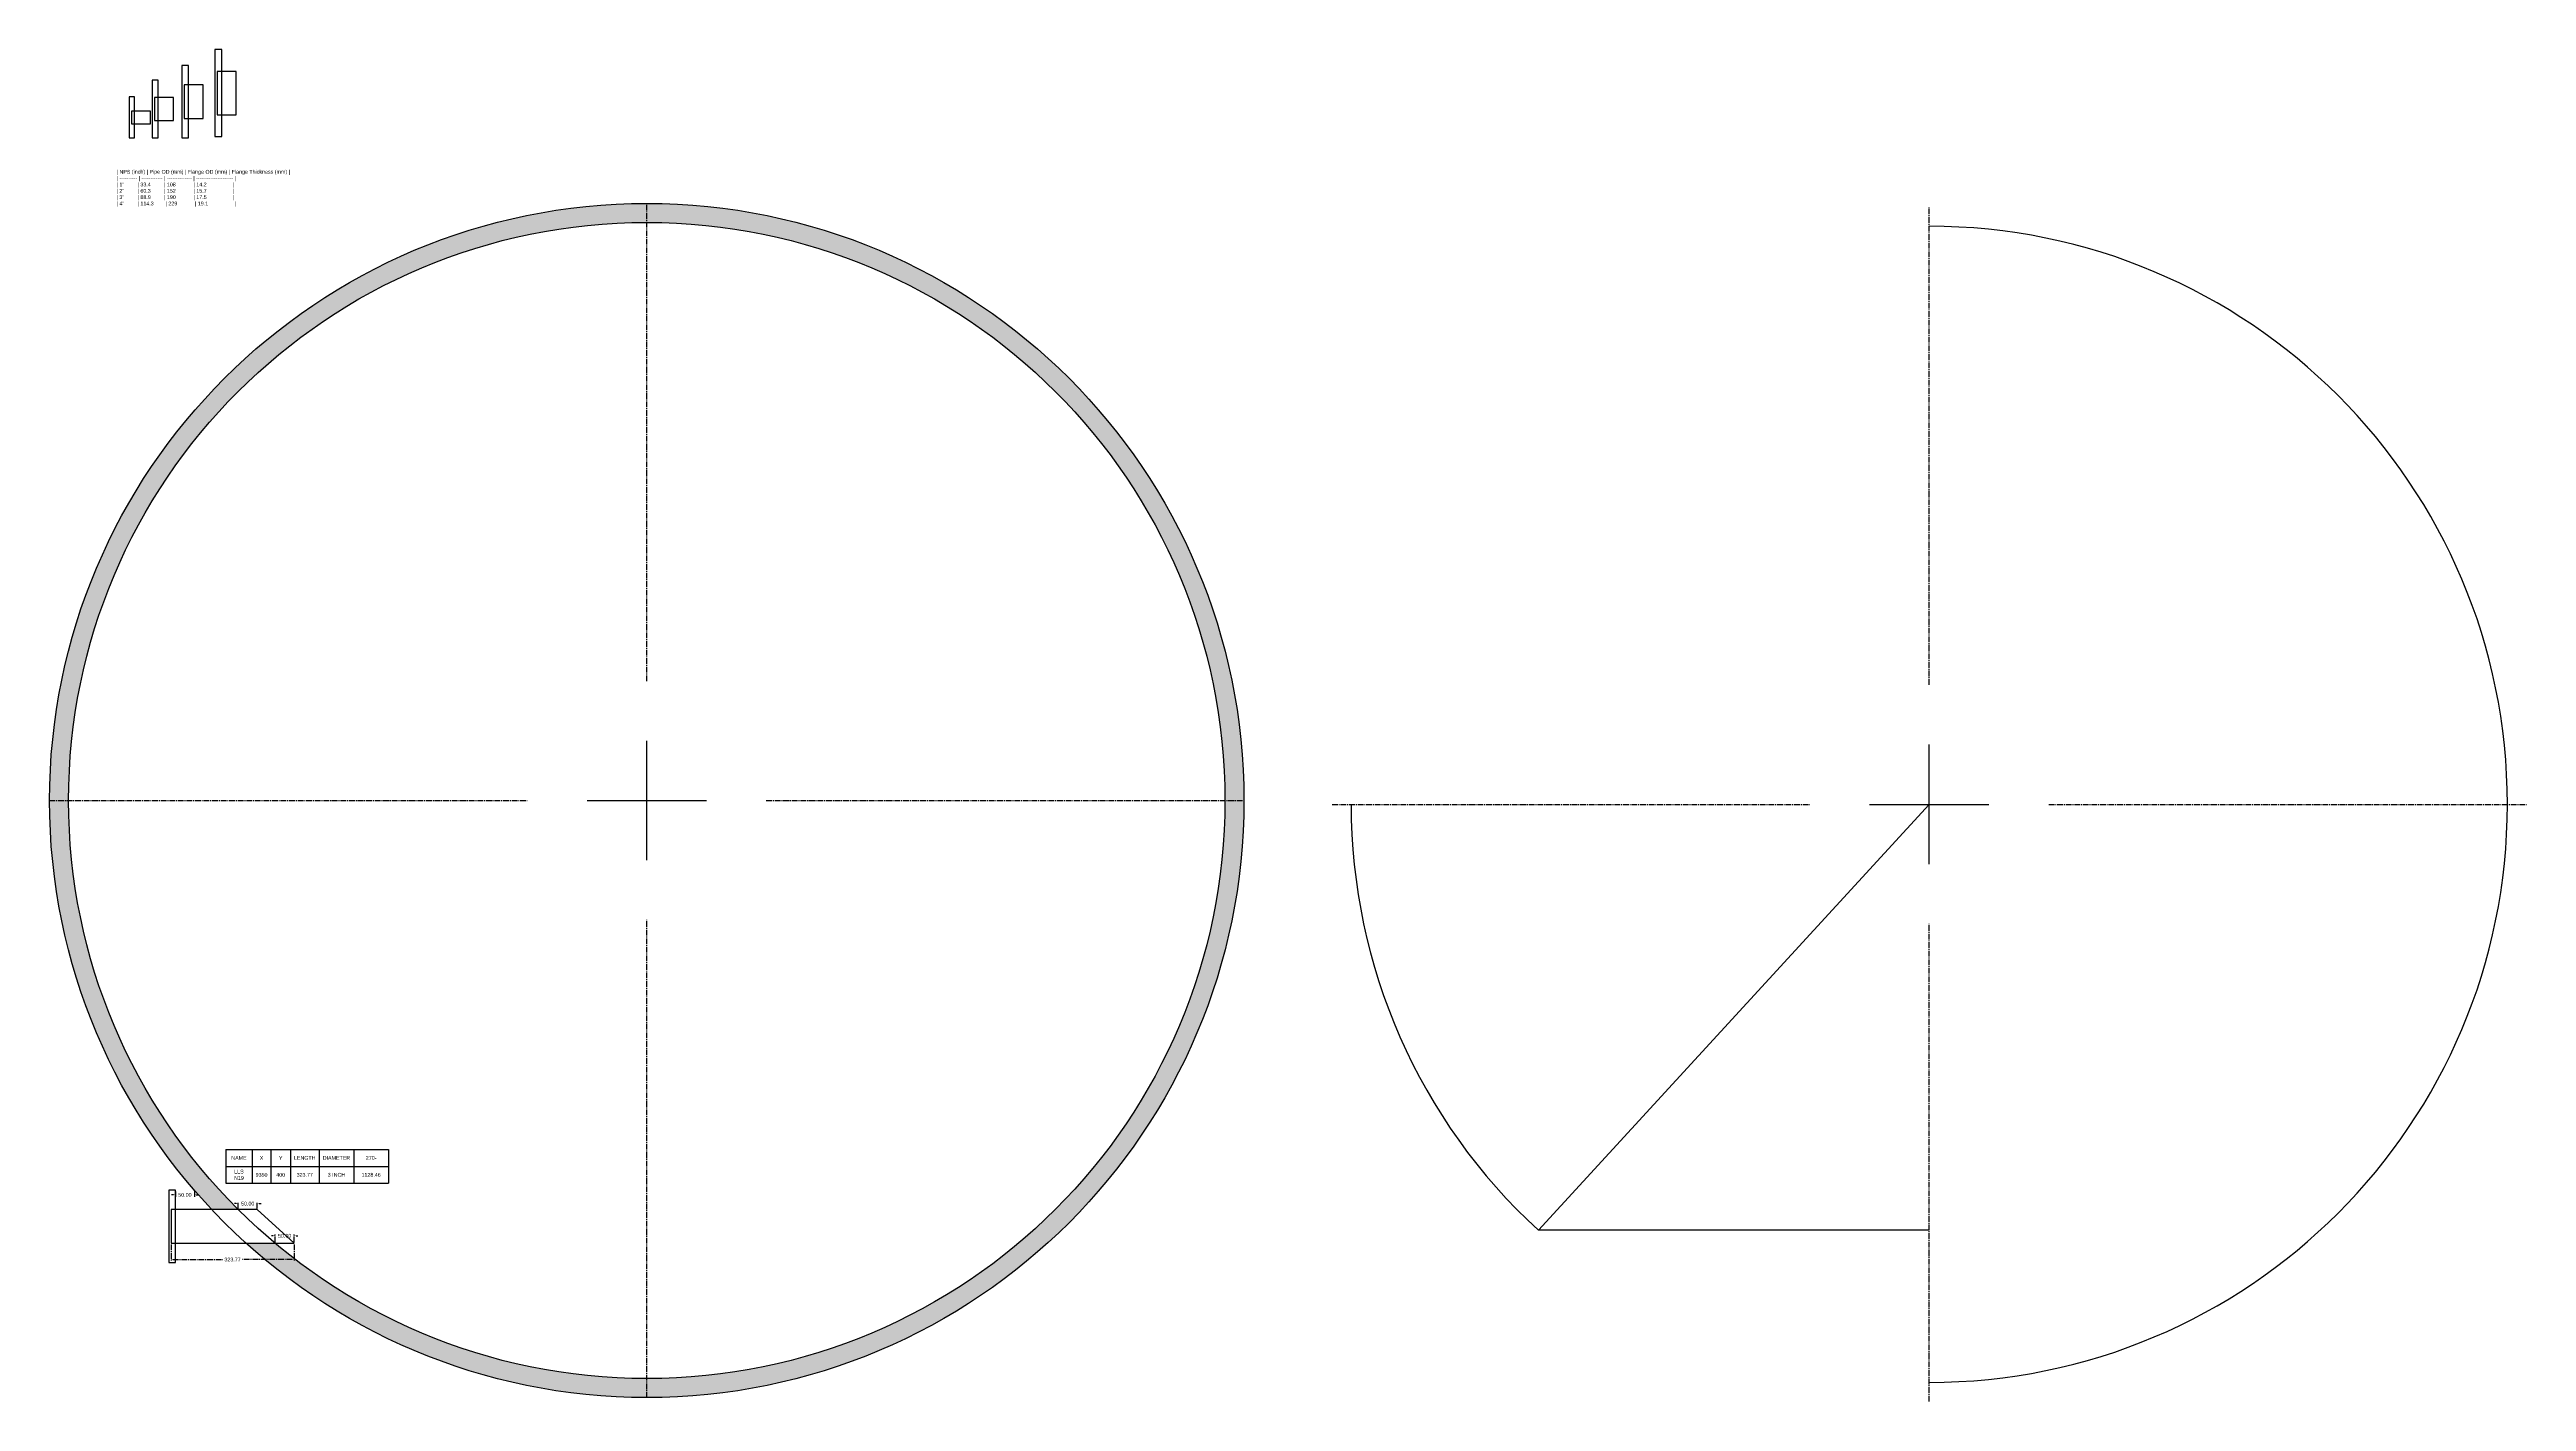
# Model space of a CAD drawing. Header units: millimetres. Extents: x 1251 to 7763, y 8 to 3563.
import ezdxf

# ---------------------------------------------------------------- set-up
doc = ezdxf.new("R2010")
doc.units = ezdxf.units.MM
doc.header["$LTSCALE"] = 20
doc.header["$MEASUREMENT"] = 0
doc.linetypes.add('CENTER2', pattern=[1.125, 0.75, -0.125, 0.125, -0.125])
doc.layers.get('Defpoints').update_dxf_attribs({"color": 10})
doc.styles.get("Standard").update_dxf_attribs({"font": 'arial.ttf', "height": 10})
doc.dimstyles.get("Standard").update_dxf_attribs({"dimtxt": 10, "dimasz": 5, "dimexe": 5, "dimexo": 3, "dimgap": 5, "dimtad": 0, "dimtih": 1, "dimtoh": 1, "dimzin": 0, "dimdsep": 46, "dimtxsty": 'Standard', "dimcen": -0.09, "dimclrd": 7, "dimclre": 7, "dimclrt": 7, "dimadec": 1, "dimazin": 0, "dimtfac": 1, "dimtofl": 0, "dimtmove": 0, "dimatfit": 3, "dimfxl": 1, "dimtolj": 1, "dimtzin": 0, "dimlwd": 25, "dimlwe": 25, "dimarcsym": 0})

# ---------------------------------------------------------------- blocks, each defined once
blk = doc.blocks.new('*U1')
at = {"color": 0, "linetype": 'CENTER2', "transparency": 16777216}
for p, q in [((0, 314), (0, 1570.12)), ((-1570.12, 0), (-314, 0)), ((314, 0), (1570.12, 0)), ((0, -1570.12), (0, -314))]:
    blk.add_line(p, q, dxfattribs=at)
at = {"color": 0, "linetype": 'Continuous', "transparency": 16777216}
for p, q in [((0, -157), (0, 157)), ((-157, 0), (157, 0))]:
    blk.add_line(p, q, dxfattribs=at)
blk = doc.blocks.new('*T2')
at = {"color": 0, "linetype": 'ByBlock', "lineweight": -2, "transparency": 16777216}
for p, q in [((0, 0), (427.9, 0)), ((0, 0), (0, -89)), ((69.4, 0), (69.4, -89)), ((118.9, 0), (118.9, -89)), ((170, 0), (170, -89)), ((245.4, 0), (245.4, -89)), ((336.6, 0), (336.6, -89)), ((427.9, 0), (427.9, -89)), ((0, -44.5), (427.9, -44.5)), ((0, -89), (427.9, -89))]:
    blk.add_line(p, q, dxfattribs=at)
at = {"color": 0, "transparency": 16777216, "char_height": 10, "attachment_point": 5}
for s, insert, width in [('NAME', (34.7, -22.2), 69.266), ('LLS\\PN19', (34.7, -66.7), 69.266), ('9350', (94.1, -66.7), 49.392), ('X', (94.1, -22.2), 49.392), ('400', (144.4, -66.7), 50.945), ('Y', (144.4, -22.2), 50.945), ('LENGTH', (207.7, -22.2), 75.34), ('323.77', (207.7, -66.7), 75.34), ('DIAMETER', (291, -22.2), 91.096), ('3 INCH', (291, -66.7), 91.096), ('1128.46', (382.2, -66.7), 91.096), ('270-', (382.2, -22.2), 91.096)]:
    blk.add_mtext(s, dxfattribs=dict(at, insert=insert, width=width))
blk = doc.blocks.new('*D3')
at = {"color": 7, "linetype": 'CENTER2', "lineweight": 25, "transparency": 16777216}
for p, q in [((1839.4, 443.8), (1834.4, 443.8)), ((1844.4, 427), (1844.4, 448.8)), ((1894.4, 427), (1894.4, 448.8)), ((1899.4, 443.8), (1904.4, 443.8))]:
    blk.add_line(p, q, dxfattribs=at)
at = {"color": 7, "transparency": 16777216}
for points in [[(1839.4, 444.6), (1839.4, 442.9), (1844.4, 443.8)], [(1899.4, 444.6), (1899.4, 442.9), (1894.4, 443.8)]]:
    blk.add_solid(points, dxfattribs=at)
at = {"layer": 'Defpoints', "color": 0, "transparency": 16777216}
for p in [(1844.4, 424), (1894.4, 443.8), (1894.4, 424)]:
    blk.add_point(p, dxfattribs=at)
at = {"color": 7, "transparency": 16777216, "insert": (1869.4, 443.8), "char_height": 10, "attachment_point": 5}
blk.add_mtext('\\A1;50.00', dxfattribs=at)
blk = doc.blocks.new('*D4')
at = {"color": 7, "linetype": 'CENTER2', "lineweight": 25, "transparency": 16777216}
for p, q in [((1742.3, 528.3), (1737.3, 528.3)), ((1747.3, 515.9), (1747.3, 533.3)), ((1797.3, 515.9), (1797.3, 533.3)), ((1802.3, 528.3), (1807.3, 528.3))]:
    blk.add_line(p, q, dxfattribs=at)
at = {"color": 7, "transparency": 16777216}
for points in [[(1742.3, 529.1), (1742.3, 527.5), (1747.3, 528.3)], [(1802.3, 529.1), (1802.3, 527.5), (1797.3, 528.3)]]:
    blk.add_solid(points, dxfattribs=at)
at = {"layer": 'Defpoints', "color": 0, "transparency": 16777216}
for p in [(1797.3, 528.3), (1747.3, 512.9), (1797.3, 512.9)]:
    blk.add_point(p, dxfattribs=at)
at = {"color": 7, "transparency": 16777216, "insert": (1772.3, 528.3), "char_height": 10, "attachment_point": 5}
blk.add_mtext('\\A1;50.00', dxfattribs=at)
blk = doc.blocks.new('*D5')
at = {"color": 7, "linetype": 'CENTER2', "lineweight": 25, "transparency": 16777216}
for p, q in [((1570.6, 421), (1570.6, 376.5)), ((1894.4, 421), (1894.4, 376.5)), ((1575.6, 381.5), (1706.7, 381.5)), ((1889.4, 381.5), (1758.3, 381.5))]:
    blk.add_line(p, q, dxfattribs=at)
at = {"color": 7, "transparency": 16777216}
for points in [[(1575.6, 382.3), (1575.6, 380.6), (1570.6, 381.5)], [(1889.4, 382.3), (1889.4, 380.6), (1894.4, 381.5)]]:
    blk.add_solid(points, dxfattribs=at)
at = {"layer": 'Defpoints', "color": 0, "transparency": 16777216}
for p in [(1570.6, 424), (1894.4, 424), (1894.4, 381.5)]:
    blk.add_point(p, dxfattribs=at)
at = {"color": 7, "transparency": 16777216, "insert": (1732.5, 381.5), "char_height": 10, "attachment_point": 5}
blk.add_mtext('\\A1;323.77', dxfattribs=at)
blk = doc.blocks.new('*D6')
at = {"color": 7, "linetype": 'CENTER2', "lineweight": 25, "transparency": 16777216}
for p, q in [((1577.1, 551.5), (1572.1, 551.5)), ((1582.1, 560.5), (1582.1, 546.5)), ((1632.1, 560.5), (1632.1, 546.5)), ((1637.1, 551.5), (1642.1, 551.5))]:
    blk.add_line(p, q, dxfattribs=at)
at = {"color": 7, "transparency": 16777216}
for points in [[(1577.1, 552.3), (1577.1, 550.7), (1582.1, 551.5)], [(1637.1, 552.3), (1637.1, 550.7), (1632.1, 551.5)]]:
    blk.add_solid(points, dxfattribs=at)
at = {"layer": 'Defpoints', "color": 0, "transparency": 16777216}
for p in [(1582.1, 563.5), (1632.1, 563.5), (1632.1, 551.5)]:
    blk.add_point(p, dxfattribs=at)
at = {"color": 7, "transparency": 16777216, "insert": (1607.1, 551.5), "char_height": 10, "attachment_point": 5}
blk.add_mtext('\\A1;50.00', dxfattribs=at)
blk = doc.blocks.new('*U10')
at = {"color": 0, "linetype": 'CENTER2', "transparency": 16777216}
for p, q in [((0, 314), (0, 1570.12)), ((-1570.12, 0), (-314, 0)), ((314, 0), (1570.12, 0)), ((0, -1570.12), (0, -314))]:
    blk.add_line(p, q, dxfattribs=at)
at = {"color": 0, "linetype": 'Continuous', "transparency": 16777216}
for p, q in [((0, -157), (0, 157)), ((-157, 0), (157, 0))]:
    blk.add_line(p, q, dxfattribs=at)

msp = doc.modelspace()

# ---------------------------------------------------------------- hatches: boundary and pattern name
h = msp.add_hatch()
h.set_pattern_fill('ANGLE', color=256, scale=30)
h.set_pattern_definition([(0, (0, 0), (0, 8.25), [6, -2.25]), (90, (0, 0), (-8.25, 5e-16), [6, -2.25])])
h.paths.add_polyline_path([(2821.349, 3108.45), (2821.349, 3158.45, 0.41421356), (1251.349, 1588.45), (1301.349, 1588.45, -0.41421356)])
h.paths.add_polyline_path([(1301.349, 1588.45), (1251.349, 1588.45, 0.19094388), (1677.63, 512.9), (1747.295, 512.9, -0.19909323)])
h.paths.add_polyline_path([(1844.386, 424), (1768.279, 424, 0.18590146), (2821.349, 18.45), (2821.349, 68.45, -0.1763105)])
h.paths.add_polyline_path([(4391.349, 1588.45), (4341.349, 1588.45, -0.41421356), (2821.349, 68.45), (2821.349, 18.45, 0.41421356)])
h.paths.add_polyline_path([(2821.349, 3158.45), (2821.349, 3108.45, -0.41421356), (4341.349, 1588.45), (4391.349, 1588.45, 0.41421356)])

# ---------------------------------------------------------------- linework, layer by layer
for p, q in [((5165.512, 458.289), (6193.131, 1578.289)), ((6193.131, 458.289), (5165.512, 458.289))]:
    msp.add_line(p, q)
for points in [[(1599.318, 3330.957), (1616.818, 3330.957), (1616.818, 3520.957), (1599.318, 3520.957)], [(1685.504, 3334.012), (1704.604, 3334.012), (1704.604, 3563.012), (1685.504, 3563.012)], [(1521.203, 3330.66), (1536.903, 3330.66), (1536.903, 3482.66), (1521.203, 3482.66)], [(1605.318, 3381.507), (1655.318, 3381.507), (1655.318, 3470.407), (1605.318, 3470.407)], [(1691.504, 3391.362), (1741.504, 3391.362), (1741.504, 3505.662), (1691.504, 3505.662)], [(1460.769, 3330.66), (1474.969, 3330.66), (1474.969, 3438.66), (1460.769, 3438.66)], [(1466.769, 3367.96), (1516.769, 3367.96), (1516.769, 3401.36), (1466.769, 3401.36)], [(1527.203, 3376.51), (1577.203, 3376.51), (1577.203, 3436.81), (1527.203, 3436.81)], [(1564.616, 373.45), (1582.116, 373.45), (1582.116, 563.45), (1564.616, 563.45)], [(1570.616, 424), (1894.386, 424), (1797.295, 512.9), (1570.616, 512.9)]]:
    msp.add_lwpolyline(points, close=True)
for radius in [1570, 1520]:
    msp.add_circle((2821.349, 1588.45), radius)
for start, end in [(270, 90), (180, 227.4631016)]:
    msp.add_arc((6193.131, 1578.289), 1520, start, end)

# ---------------------------------------------------------------- block references
at = {"linetype": 'CENTER2'}
for name, p in [('*U1', (2821.349, 1588.45)), ('*U10', (6193.131, 1578.289))]:
    msp.add_blockref(name, p, dxfattribs=at)
msp.add_blockref('*T2', (1714.531, 670.85))

# ---------------------------------------------------------------- texts
at = {"insert": (1427.488, 3246.572), "char_height": 10, "width": 476.05252, "attachment_point": 1}
msp.add_mtext('| NPS (inch) | Pipe OD (mm) | Flange OD (mm) | Flange Thickness (mm) |\\P| ---------- | ------------ | -------------- | --------------------- |\\P| 1"         | 33.4         | 108            | 14.2                  |\\P| 2"         | 60.3         | 152            | 15.7                  |\\P| 3"         | 88.9         | 190            | 17.5                  |\\P| 4"         | 114.3        | 229            | 19.1                  |\\P', dxfattribs=at)

# ---------------------------------------------------------------- dimensions: what is measured, and where the dimension line sits
for base, p1, p2, picture, middle in [((1632.116, 551.506), (1582.116, 563.45), (1632.116, 563.45), '*D6', (1607.116, 551.506)), ((1797.295, 528.305), (1747.295, 512.9), (1797.295, 512.9), '*D4', (1772.295, 528.305)), ((1894.386, 381.462), (1570.616, 424), (1894.386, 424), '*D5', (1732.501, 381.462))]:
    dim = msp.add_linear_dim(base=base, p1=p1, p2=p2, dimstyle='Standard')
    dim.commit()
    dim.dimension.update_dxf_attribs({"geometry": picture, "text_midpoint": middle})
dim = msp.add_aligned_dim(p1=(1844.386, 424), p2=(1894.386, 424), distance=19.78, dimstyle='Standard')
dim.commit()
dim.dimension.update_dxf_attribs({"geometry": '*D3', "text_midpoint": (1869.386, 443.78)})

doc.saveas('drawing.dxf')
